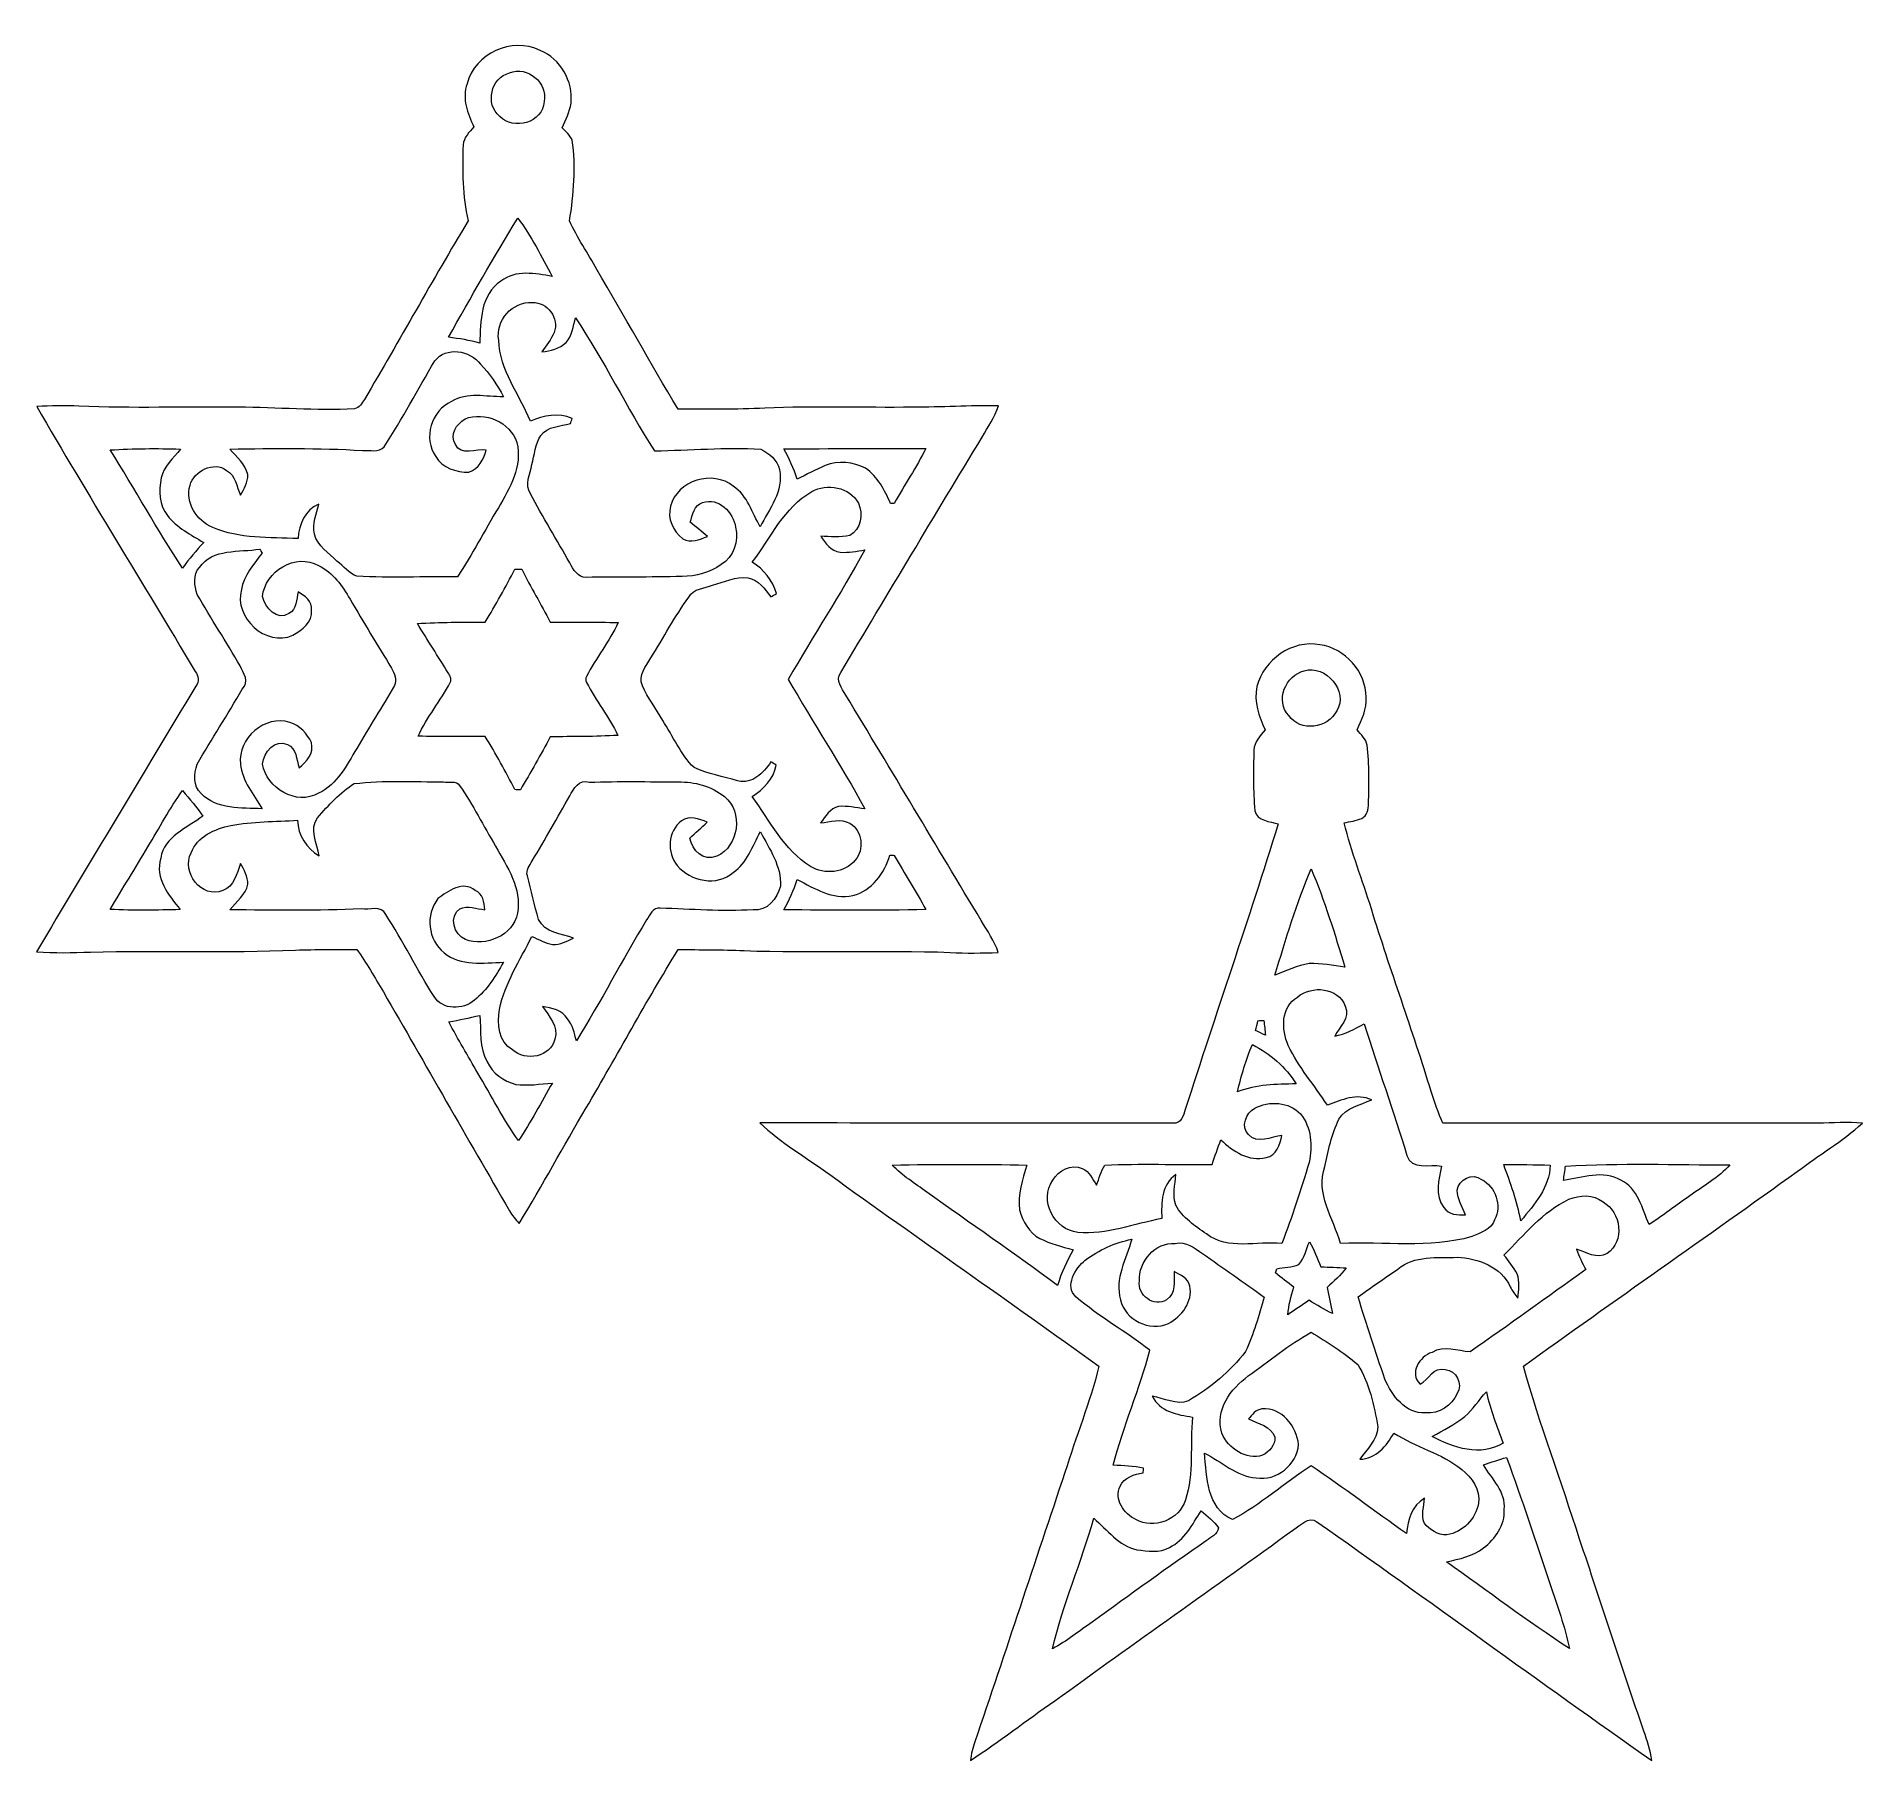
# Model space of a CAD drawing. Header units: centimetres. Extents: x -16.3 to 16.3, y -15.3 to 15.5.
import ezdxf

# ---------------------------------------------------------------- set-up
doc = ezdxf.new("R2010")
doc.units = ezdxf.units.CM
doc.header["$MEASUREMENT"] = 0
doc.layers.add('Layer 1', color=7, linetype='Continuous')

msp = doc.modelspace()

# ---------------------------------------------------------------- linework, layer by layer
at = {"layer": 'Layer 1', "color": 250, "lineweight": 9}
for points, knots in [([(-8.62736, 14.65304), (-8.49612, 15.19491), (-7.8255, 15.49971), (-7.32455, 15.25241), (-7.32455, 15.25241), (-6.95907, 15.10001), (-6.72871, 14.6989), (-6.76999, 14.30696), (-6.76999, 14.30696), (-6.79644, 14.1521), (-6.86418, 14.00851), (-6.92662, 13.86529), (-6.92662, 13.86529), (-6.86241, 13.79685), (-6.78939, 13.73229), (-6.74741, 13.64656), (-6.74741, 13.64656), (-6.68038, 13.16538), (-6.7213, 12.67925), (-6.79786, 12.203), (-6.79786, 12.203), (-6.65921, 11.89926), (-6.46695, 11.62338), (-6.30891, 11.32952), (-6.30891, 11.32952), (-5.81502, 10.50261), (-5.35429, 9.6563), (-4.85511, 8.83256), (-4.85511, 8.83256), (-4.33723, 8.83362), (-3.81865, 8.82303), (-3.30112, 8.85337), (-3.30112, 8.85337), (-2.41988, 8.88689), (-1.53794, 8.85937), (-0.65634, 8.86784), (-0.65634, 8.86784), (-0.14622, 8.86607), (0.36354, 8.90453), (0.87401, 8.89112), (0.87401, 8.89112), (0.80557, 8.69215), (0.6881, 8.51612), (0.58438, 8.33514), (0.58438, 8.33514), (-0.26405, 6.93356), (-1.10613, 5.52774), (-1.9461, 4.12121), (-1.9461, 4.12121), (-2.04594, 3.98539), (-1.9207, 3.83511), (-1.85579, 3.71763), (-1.85579, 3.71763), (-1.04086, 2.37778), (-0.24394, 1.027), (0.56886, -0.31426), (0.56886, -0.31426), (0.67857, -0.50018), (0.80381, -0.68045), (0.8726, -0.88682), (0.8726, -0.88682), (0.58579, -0.89529), (0.29934, -0.90199), (0.01288, -0.884), (0.01288, -0.884), (-1.2162, -0.8399), (-2.44669, -0.8974), (-3.67577, -0.8519), (-3.67577, -0.8519), (-4.06771, -0.83602), (-4.46, -0.83532), (-4.85157, -0.83355), (-4.85157, -0.83355), (-5.43049, -1.76065), (-5.94378, -2.72656), (-6.50082, -3.66671), (-6.50082, -3.66671), (-6.90757, -4.35075), (-7.2794, -5.05524), (-7.70026, -5.73081), (-7.70026, -5.73081), (-7.76447, -5.66167), (-7.82303, -5.58723), (-7.86995, -5.50539), (-7.86995, -5.50539), (-8.63088, -4.2047), (-9.37419, -2.89413), (-10.12772, -1.58955), (-10.12772, -1.58955), (-10.28295, -1.33485), (-10.42441, -1.07097), (-10.60292, -0.83144), (-10.60292, -0.83144), (-10.96769, -0.83179), (-11.33281, -0.83038), (-11.69759, -0.84131), (-11.69759, -0.84131), (-12.92031, -0.90129), (-14.14481, -0.84449), (-15.36824, -0.878), (-15.36824, -0.878), (-15.68927, -0.88929), (-16.01171, -0.89776), (-16.33238, -0.872), (-16.33238, -0.872), (-15.38905, 0.71655), (-14.43338, 2.29806), (-13.47947, 3.87991), (-13.47947, 3.87991), (-13.42232, 3.96211), (-13.42867, 4.06547), (-13.49428, 4.14238), (-13.49428, 4.14238), (-14.43655, 5.72353), (-15.40599, 7.28916), (-16.3285, 8.88195), (-16.3285, 8.88195), (-16.07697, 8.89218), (-15.82438, 8.89994), (-15.5725, 8.88653), (-15.5725, 8.88653), (-14.62247, 8.84843), (-13.67173, 8.87736), (-12.72135, 8.86819), (-12.72135, 8.86819), (-12.02849, 8.86784), (-11.33599, 8.7994), (-10.64349, 8.84138), (-10.64349, 8.84138), (-10.55459, 8.85161), (-10.51014, 8.9451), (-10.46392, 9.0093), (-10.46392, 9.0093), (-9.8402, 10.06905), (-9.24542, 11.14713), (-8.61113, 12.20053), (-8.61113, 12.20053), (-8.71167, 12.64644), (-8.71908, 13.10752), (-8.70039, 13.5619), (-8.70039, 13.5619), (-8.69333, 13.69454), (-8.5875, 13.78697), (-8.50846, 13.88293), (-8.50846, 13.88293), (-8.61642, 14.12211), (-8.72861, 14.39269), (-8.62736, 14.65304), (-8.62736, 14.65304), (-8.62736, 14.65304), (-8.62736, 14.65304), (-8.62736, 14.65304)], [0, 0, 0, 0, 0.02564103, 0.02564103, 0.02564103, 0.02564103, 0.05128205, 0.05128205, 0.05128205, 0.05128205, 0.07692308, 0.07692308, 0.07692308, 0.07692308, 0.1025641, 0.1025641, 0.1025641, 0.1025641, 0.12820513, 0.12820513, 0.12820513, 0.12820513, 0.15384615, 0.15384615, 0.15384615, 0.15384615, 0.17948718, 0.17948718, 0.17948718, 0.17948718, 0.20512821, 0.20512821, 0.20512821, 0.20512821, 0.23076923, 0.23076923, 0.23076923, 0.23076923, 0.25641026, 0.25641026, 0.25641026, 0.25641026, 0.28205128, 0.28205128, 0.28205128, 0.28205128, 0.30769231, 0.30769231, 0.30769231, 0.30769231, 0.33333333, 0.33333333, 0.33333333, 0.33333333, 0.35897436, 0.35897436, 0.35897436, 0.35897436, 0.38461538, 0.38461538, 0.38461538, 0.38461538, 0.41025641, 0.41025641, 0.41025641, 0.41025641, 0.43589744, 0.43589744, 0.43589744, 0.43589744, 0.46153846, 0.46153846, 0.46153846, 0.46153846, 0.48717949, 0.48717949, 0.48717949, 0.48717949, 0.51282051, 0.51282051, 0.51282051, 0.51282051, 0.53846154, 0.53846154, 0.53846154, 0.53846154, 0.56410256, 0.56410256, 0.56410256, 0.56410256, 0.58974359, 0.58974359, 0.58974359, 0.58974359, 0.61538462, 0.61538462, 0.61538462, 0.61538462, 0.64102564, 0.64102564, 0.64102564, 0.64102564, 0.66666667, 0.66666667, 0.66666667, 0.66666667, 0.69230769, 0.69230769, 0.69230769, 0.69230769, 0.71794872, 0.71794872, 0.71794872, 0.71794872, 0.74358974, 0.74358974, 0.74358974, 0.74358974, 0.76923077, 0.76923077, 0.76923077, 0.76923077, 0.79487179, 0.79487179, 0.79487179, 0.79487179, 0.82051282, 0.82051282, 0.82051282, 0.82051282, 0.84615385, 0.84615385, 0.84615385, 0.84615385, 0.87179487, 0.87179487, 0.87179487, 0.87179487, 0.8974359, 0.8974359, 0.8974359, 0.8974359, 0.92307692, 0.92307692, 0.92307692, 0.92307692, 0.94871795, 0.94871795, 0.94871795, 0.94871795, 1, 1, 1, 1]), ([(-7.87242, 14.84813), (-8.20225, 14.76522), (-8.31374, 14.28686), (-8.04669, 14.07166), (-8.04669, 14.07166), (-7.79833, 13.80955), (-7.27411, 13.95948), (-7.24976, 14.33554), (-7.24976, 14.33554), (-7.18873, 14.67385), (-7.54433, 14.98253), (-7.87242, 14.84813), (-7.87242, 14.84813), (-7.87242, 14.84813), (-7.87242, 14.84813), (-7.87242, 14.84813)], [0, 0, 0, 0, 0.2, 0.2, 0.2, 0.2, 0.4, 0.4, 0.4, 0.4, 0.6, 0.6, 0.6, 0.6, 1, 1, 1, 1]), ([(-7.7239, 12.25098), (-8.14864, 11.5486), (-8.56316, 10.83881), (-8.96109, 10.12055), (-8.96109, 10.12055), (-8.77306, 10.09374), (-8.58396, 10.06693), (-8.40123, 10.01401), (-8.40123, 10.01401), (-8.391, 10.40066), (-8.39312, 10.88537), (-8.02517, 11.12279), (-8.02517, 11.12279), (-7.75741, 11.33411), (-7.41345, 11.26002), (-7.10512, 11.20922), (-7.10512, 11.20922), (-7.30127, 11.56165), (-7.47907, 11.92889), (-7.7239, 12.25098), (-7.7239, 12.25098), (-7.7239, 12.25098), (-7.7239, 12.25098), (-7.7239, 12.25098)], [0, 0, 0, 0, 0.14285714, 0.14285714, 0.14285714, 0.14285714, 0.28571429, 0.28571429, 0.28571429, 0.28571429, 0.42857143, 0.42857143, 0.42857143, 0.42857143, 0.57142857, 0.57142857, 0.57142857, 0.57142857, 0.71428571, 0.71428571, 0.71428571, 0.71428571, 1, 1, 1, 1]), ([(-8.06362, 10.06905), (-8.04844, 9.53035), (-7.6925, 9.10067), (-7.49706, 8.61948), (-7.49706, 8.61948), (-7.25999, 8.71791), (-6.99471, 8.78176), (-6.75129, 8.66605), (-6.75129, 8.66605), (-6.75834, 8.64347), (-6.77246, 8.59831), (-6.77986, 8.57574), (-6.77986, 8.57574), (-6.96472, 8.52741), (-7.18873, 8.53023), (-7.31256, 8.36336), (-7.31256, 8.36336), (-7.41239, 8.20955), (-7.4198, 8.01553), (-7.47166, 7.84372), (-7.47166, 7.84372), (-7.50271, 7.67157), (-7.60677, 7.48495), (-7.496, 7.31844), (-7.496, 7.31844), (-7.27763, 6.89793), (-7.02257, 6.49717), (-6.79362, 6.0823), (-6.79362, 6.0823), (-6.73012, 5.96941), (-6.65322, 5.81984), (-6.50152, 5.82513), (-6.50152, 5.82513), (-5.92932, 5.82936), (-5.35641, 5.82583), (-4.78419, 5.84171), (-4.78419, 5.84171), (-4.53655, 5.84383), (-4.28784, 5.90486), (-4.08676, 6.05443), (-4.08676, 6.05443), (-3.86486, 6.18708), (-3.76326, 6.47212), (-3.8257, 6.72013), (-3.8257, 6.72013), (-3.87051, 6.98471), (-4.12556, 7.26623), (-4.41731, 7.16286), (-4.41731, 7.16286), (-4.56795, 7.12335), (-4.59404, 6.93285), (-4.63991, 6.81255), (-4.63991, 6.81255), (-4.53584, 6.72824), (-4.43107, 6.64428), (-4.33017, 6.55573), (-4.33017, 6.55573), (-4.46846, 6.50317), (-4.63038, 6.43508), (-4.77221, 6.51657), (-4.77221, 6.51657), (-4.94683, 6.65169), (-5.05266, 6.87641), (-4.98916, 7.0976), (-4.98916, 7.0976), (-4.87592, 7.55974), (-4.22716, 7.75377), (-3.86804, 7.45426), (-3.86804, 7.45426), (-3.6098, 7.28669), (-3.53078, 6.97942), (-3.38579, 6.72648), (-3.38579, 6.72648), (-3.22986, 7.04468), (-2.95716, 7.37206), (-3.04254, 7.75165), (-3.04254, 7.75165), (-3.07922, 7.92275), (-3.22598, 8.04622), (-3.37732, 8.11783), (-3.37732, 8.11783), (-4.01091, 8.15699), (-4.64521, 8.09702), (-5.27879, 8.0882), (-5.27879, 8.0882), (-5.77551, 8.86643), (-6.18014, 9.70004), (-6.69061, 10.4691), (-6.69061, 10.4691), (-6.73224, 10.3174), (-6.746, 10.14525), (-6.85818, 10.0246), (-6.85818, 10.0246), (-6.97566, 9.9177), (-7.13652, 9.87643), (-7.29104, 9.85985), (-7.29104, 9.85985), (-7.21731, 9.97415), (-7.12629, 10.07928), (-7.07161, 10.20451), (-7.07161, 10.20451), (-6.97601, 10.45463), (-7.19614, 10.7612), (-7.46319, 10.73897), (-7.46319, 10.73897), (-7.81597, 10.77072), (-8.12712, 10.41265), (-8.06362, 10.06905), (-8.06362, 10.06905), (-8.06362, 10.06905), (-8.06362, 10.06905), (-8.06362, 10.06905)], [0, 0, 0, 0, 0.03448276, 0.03448276, 0.03448276, 0.03448276, 0.06896552, 0.06896552, 0.06896552, 0.06896552, 0.10344828, 0.10344828, 0.10344828, 0.10344828, 0.13793103, 0.13793103, 0.13793103, 0.13793103, 0.17241379, 0.17241379, 0.17241379, 0.17241379, 0.20689655, 0.20689655, 0.20689655, 0.20689655, 0.24137931, 0.24137931, 0.24137931, 0.24137931, 0.27586207, 0.27586207, 0.27586207, 0.27586207, 0.31034483, 0.31034483, 0.31034483, 0.31034483, 0.34482759, 0.34482759, 0.34482759, 0.34482759, 0.37931034, 0.37931034, 0.37931034, 0.37931034, 0.4137931, 0.4137931, 0.4137931, 0.4137931, 0.44827586, 0.44827586, 0.44827586, 0.44827586, 0.48275862, 0.48275862, 0.48275862, 0.48275862, 0.51724138, 0.51724138, 0.51724138, 0.51724138, 0.55172414, 0.55172414, 0.55172414, 0.55172414, 0.5862069, 0.5862069, 0.5862069, 0.5862069, 0.62068966, 0.62068966, 0.62068966, 0.62068966, 0.65517241, 0.65517241, 0.65517241, 0.65517241, 0.68965517, 0.68965517, 0.68965517, 0.68965517, 0.72413793, 0.72413793, 0.72413793, 0.72413793, 0.75862069, 0.75862069, 0.75862069, 0.75862069, 0.79310345, 0.79310345, 0.79310345, 0.79310345, 0.82758621, 0.82758621, 0.82758621, 0.82758621, 0.86206897, 0.86206897, 0.86206897, 0.86206897, 0.89655172, 0.89655172, 0.89655172, 0.89655172, 0.93103448, 0.93103448, 0.93103448, 0.93103448, 1, 1, 1, 1]), ([(-9.20768, 9.69686), (-9.51248, 9.18745), (-9.78659, 8.65935), (-10.11256, 8.16263), (-10.11256, 8.16263), (-10.20181, 8.04763), (-10.38172, 8.10866), (-10.49885, 8.0942), (-10.49885, 8.0942), (-11.29013, 8.14217), (-12.08317, 8.13194), (-12.87516, 8.1196), (-12.87516, 8.1196), (-12.75592, 7.97813), (-12.59541, 7.85148), (-12.55237, 7.66381), (-12.55237, 7.66381), (-12.54743, 7.52905), (-12.61869, 7.40628), (-12.68395, 7.29304), (-12.68395, 7.29304), (-12.75274, 7.44755), (-12.76862, 7.65075), (-12.93266, 7.7393), (-12.93266, 7.7393), (-13.16232, 7.90969), (-13.51474, 7.73083), (-13.58565, 7.47154), (-13.58565, 7.47154), (-13.68055, 7.16039), (-13.46747, 6.83372), (-13.17996, 6.7173), (-13.17996, 6.7173), (-12.70159, 6.50775), (-12.16361, 6.54127), (-11.65419, 6.51904), (-11.65419, 6.51904), (-11.63761, 6.7741), (-11.52896, 7.03304), (-11.28096, 7.1357), (-11.28096, 7.1357), (-11.32646, 6.96002), (-11.40443, 6.78433), (-11.35892, 6.59806), (-11.35892, 6.59806), (-11.312, 6.38181), (-11.09892, 6.26434), (-10.95746, 6.11582), (-10.95746, 6.11582), (-10.84139, 6.0248), (-10.74297, 5.89533), (-10.6008, 5.84383), (-10.6008, 5.84383), (-10.00249, 5.81208), (-9.40206, 5.84171), (-8.80269, 5.83395), (-8.80269, 5.83395), (-8.53493, 6.23223), (-8.32044, 6.66298), (-8.06856, 7.07079), (-8.06856, 7.07079), (-7.86501, 7.42215), (-7.63253, 7.81233), (-7.74083, 8.23778), (-7.74083, 8.23778), (-7.85689, 8.60149), (-8.31444, 8.80363), (-8.66722, 8.65899), (-8.66722, 8.65899), (-8.81574, 8.56727), (-8.95262, 8.37924), (-8.83797, 8.20215), (-8.83797, 8.20215), (-8.73954, 7.98836), (-8.46861, 8.12806), (-8.28727, 8.1016), (-8.28727, 8.1016), (-8.33138, 7.93192), (-8.4224, 7.7714), (-8.59773, 7.70473), (-8.59773, 7.70473), (-8.81927, 7.70896), (-9.0768, 7.7767), (-9.19004, 7.98836), (-9.19004, 7.98836), (-9.42005, 8.30586), (-9.26942, 8.81563), (-8.90852, 8.96944), (-8.90852, 8.96944), (-8.62912, 9.14371), (-8.28727, 9.05093), (-7.97825, 9.05693), (-7.97825, 9.05693), (-8.08936, 9.26753), (-8.22167, 9.46721), (-8.38924, 9.6376), (-8.38924, 9.6376), (-8.57092, 9.88948), (-9.01011, 9.95792), (-9.20768, 9.69686), (-9.20768, 9.69686), (-9.20768, 9.69686), (-9.20768, 9.69686), (-9.20768, 9.69686)], [0, 0, 0, 0, 0.03703704, 0.03703704, 0.03703704, 0.03703704, 0.07407407, 0.07407407, 0.07407407, 0.07407407, 0.11111111, 0.11111111, 0.11111111, 0.11111111, 0.14814815, 0.14814815, 0.14814815, 0.14814815, 0.18518519, 0.18518519, 0.18518519, 0.18518519, 0.22222222, 0.22222222, 0.22222222, 0.22222222, 0.25925926, 0.25925926, 0.25925926, 0.25925926, 0.2962963, 0.2962963, 0.2962963, 0.2962963, 0.33333333, 0.33333333, 0.33333333, 0.33333333, 0.37037037, 0.37037037, 0.37037037, 0.37037037, 0.40740741, 0.40740741, 0.40740741, 0.40740741, 0.44444444, 0.44444444, 0.44444444, 0.44444444, 0.48148148, 0.48148148, 0.48148148, 0.48148148, 0.51851852, 0.51851852, 0.51851852, 0.51851852, 0.55555556, 0.55555556, 0.55555556, 0.55555556, 0.59259259, 0.59259259, 0.59259259, 0.59259259, 0.62962963, 0.62962963, 0.62962963, 0.62962963, 0.66666667, 0.66666667, 0.66666667, 0.66666667, 0.7037037, 0.7037037, 0.7037037, 0.7037037, 0.74074074, 0.74074074, 0.74074074, 0.74074074, 0.77777778, 0.77777778, 0.77777778, 0.77777778, 0.81481481, 0.81481481, 0.81481481, 0.81481481, 0.85185185, 0.85185185, 0.85185185, 0.85185185, 0.88888889, 0.88888889, 0.88888889, 0.88888889, 0.92592593, 0.92592593, 0.92592593, 0.92592593, 1, 1, 1, 1]), ([(-15.01687, 8.10478), (-14.56884, 7.40981), (-14.18255, 6.67638), (-13.71794, 5.99199), (-13.71794, 5.99199), (-13.60647, 6.15603), (-13.47559, 6.30491), (-13.34047, 6.44955), (-13.34047, 6.44955), (-13.57189, 6.58678), (-13.8199, 6.71483), (-13.99064, 6.92862), (-13.99064, 6.92862), (-14.13775, 7.117), (-14.14586, 7.3777), (-14.10353, 7.60278), (-14.10353, 7.60278), (-14.05696, 7.81303), (-13.88234, 7.9552), (-13.75887, 8.12065), (-13.75887, 8.12065), (-14.17797, 8.13335), (-14.59812, 8.12877), (-15.01687, 8.10478), (-15.01687, 8.10478), (-15.01687, 8.10478), (-15.01687, 8.10478), (-15.01687, 8.10478)], [0, 0, 0, 0, 0.125, 0.125, 0.125, 0.125, 0.25, 0.25, 0.25, 0.25, 0.375, 0.375, 0.375, 0.375, 0.5, 0.5, 0.5, 0.5, 0.625, 0.625, 0.625, 0.625, 0.75, 0.75, 0.75, 0.75, 1, 1, 1, 1]), ([(-2.96316, 8.12171), (-2.86721, 7.95026), (-2.78571, 7.77105), (-2.72645, 7.58302), (-2.72645, 7.58302), (-2.55711, 7.66134), (-2.39413, 7.75377), (-2.22162, 7.82503), (-2.22162, 7.82503), (-1.99126, 7.92204), (-1.72103, 7.88711), (-1.50125, 7.77705), (-1.50125, 7.77705), (-1.28499, 7.62712), (-1.15693, 7.38511), (-1.05674, 7.14769), (-1.05674, 7.14769), (-1.03981, 7.14734), (-1.00594, 7.14699), (-0.98936, 7.14663), (-0.98936, 7.14663), (-0.80874, 7.4793), (-0.58931, 7.79045), (-0.42456, 8.13159), (-0.42456, 8.13159), (-1.27088, 8.12665), (-2.11719, 8.13088), (-2.96316, 8.12171), (-2.96316, 8.12171), (-2.96316, 8.12171), (-2.96316, 8.12171), (-2.96316, 8.12171)], [0, 0, 0, 0, 0.11111111, 0.11111111, 0.11111111, 0.11111111, 0.22222222, 0.22222222, 0.22222222, 0.22222222, 0.33333333, 0.33333333, 0.33333333, 0.33333333, 0.44444444, 0.44444444, 0.44444444, 0.44444444, 0.55555556, 0.55555556, 0.55555556, 0.55555556, 0.66666667, 0.66666667, 0.66666667, 0.66666667, 0.77777778, 0.77777778, 0.77777778, 0.77777778, 1, 1, 1, 1]), ([(-2.46539, 7.35971), (-2.95928, 7.0782), (-3.19247, 6.53104), (-3.52796, 6.09783), (-3.52796, 6.09783), (-3.32617, 5.96448), (-3.15719, 5.77327), (-3.09757, 5.53373), (-3.09757, 5.53373), (-3.12262, 5.51927), (-3.17236, 5.49034), (-3.19705, 5.47588), (-3.19705, 5.47588), (-3.29724, 5.62369), (-3.42036, 5.77962), (-3.60663, 5.81384), (-3.60663, 5.81384), (-3.82711, 5.84453), (-4.03031, 5.74187), (-4.23704, 5.68508), (-4.23704, 5.68508), (-4.38239, 5.62793), (-4.581, 5.62828), (-4.66567, 5.47129), (-4.66567, 5.47129), (-4.91508, 5.1231), (-5.11546, 4.74351), (-5.34512, 4.38297), (-5.34512, 4.38297), (-5.42696, 4.23128), (-5.58077, 4.07676), (-5.49117, 3.88732), (-5.49117, 3.88732), (-5.39697, 3.66648), (-5.2481, 3.47422), (-5.12922, 3.26643), (-5.12922, 3.26643), (-4.94823, 2.98139), (-4.81101, 2.66107), (-4.56865, 2.42082), (-4.56865, 2.42082), (-4.321, 2.31111), (-4.04936, 2.26348), (-3.79113, 2.18376), (-3.79113, 2.18376), (-3.52231, 2.12026), (-3.33252, 2.32522), (-3.1967, 2.52313), (-3.1967, 2.52313), (-3.17271, 2.50937), (-3.12438, 2.4815), (-3.10039, 2.46774), (-3.10039, 2.46774), (-3.14519, 2.21798), (-3.32229, 2.03806), (-3.52831, 1.90506), (-3.52831, 1.90506), (-3.21434, 1.46515), (-2.95822, 0.94939), (-2.48832, 0.65235), (-2.48832, 0.65235), (-2.24279, 0.50207), (-1.87449, 0.53205), (-1.68928, 0.76347), (-1.68928, 0.76347), (-1.5203, 0.9515), (-1.55769, 1.3004), (-1.78418, 1.42599), (-1.78418, 1.42599), (-1.9461, 1.52159), (-2.13413, 1.44469), (-2.30557, 1.43199), (-2.30557, 1.43199), (-2.21845, 1.54629), (-2.13696, 1.6934), (-1.98667, 1.72797), (-1.98667, 1.72797), (-1.82933, 1.7389), (-1.67199, 1.70468), (-1.51607, 1.68458), (-1.51607, 1.68458), (-1.94011, 2.47409), (-2.44175, 3.22022), (-2.88379, 3.99986), (-2.88379, 3.99986), (-2.43857, 4.77773), (-1.9461, 5.5295), (-1.5143, 6.31478), (-1.5143, 6.31478), (-1.66035, 6.29115), (-1.80746, 6.26751), (-1.95598, 6.2728), (-1.95598, 6.2728), (-2.11791, 6.29573), (-2.22092, 6.43367), (-2.30417, 6.56032), (-2.30417, 6.56032), (-2.13166, 6.55608), (-1.95316, 6.52998), (-1.78418, 6.57584), (-1.78418, 6.57584), (-1.58274, 6.6792), (-1.54111, 6.96107), (-1.62966, 7.15298), (-1.62966, 7.15298), (-1.78559, 7.4405), (-2.19128, 7.51564), (-2.46539, 7.35971), (-2.46539, 7.35971), (-2.46539, 7.35971), (-2.46539, 7.35971), (-2.46539, 7.35971)], [0, 0, 0, 0, 0.03448276, 0.03448276, 0.03448276, 0.03448276, 0.06896552, 0.06896552, 0.06896552, 0.06896552, 0.10344828, 0.10344828, 0.10344828, 0.10344828, 0.13793103, 0.13793103, 0.13793103, 0.13793103, 0.17241379, 0.17241379, 0.17241379, 0.17241379, 0.20689655, 0.20689655, 0.20689655, 0.20689655, 0.24137931, 0.24137931, 0.24137931, 0.24137931, 0.27586207, 0.27586207, 0.27586207, 0.27586207, 0.31034483, 0.31034483, 0.31034483, 0.31034483, 0.34482759, 0.34482759, 0.34482759, 0.34482759, 0.37931034, 0.37931034, 0.37931034, 0.37931034, 0.4137931, 0.4137931, 0.4137931, 0.4137931, 0.44827586, 0.44827586, 0.44827586, 0.44827586, 0.48275862, 0.48275862, 0.48275862, 0.48275862, 0.51724138, 0.51724138, 0.51724138, 0.51724138, 0.55172414, 0.55172414, 0.55172414, 0.55172414, 0.5862069, 0.5862069, 0.5862069, 0.5862069, 0.62068966, 0.62068966, 0.62068966, 0.62068966, 0.65517241, 0.65517241, 0.65517241, 0.65517241, 0.68965517, 0.68965517, 0.68965517, 0.68965517, 0.72413793, 0.72413793, 0.72413793, 0.72413793, 0.75862069, 0.75862069, 0.75862069, 0.75862069, 0.79310345, 0.79310345, 0.79310345, 0.79310345, 0.82758621, 0.82758621, 0.82758621, 0.82758621, 0.86206897, 0.86206897, 0.86206897, 0.86206897, 0.89655172, 0.89655172, 0.89655172, 0.89655172, 0.93103448, 0.93103448, 0.93103448, 0.93103448, 1, 1, 1, 1]), ([(-13.41632, 6.00117), (-13.54156, 5.87558), (-13.50557, 5.67132), (-13.45724, 5.51927), (-13.45724, 5.51927), (-13.21806, 5.08359), (-12.93125, 4.67578), (-12.69207, 4.23975), (-12.69207, 4.23975), (-12.62821, 4.11204), (-12.51356, 3.95505), (-12.65432, 3.82594), (-12.65432, 3.82594), (-12.91008, 3.3705), (-13.20324, 2.93658), (-13.45724, 2.48044), (-13.45724, 2.48044), (-13.51686, 2.31428), (-13.53344, 2.08533), (-13.38633, 1.95868), (-13.38633, 1.95868), (-13.10834, 1.66341), (-12.66702, 1.70433), (-12.2966, 1.68458), (-12.2966, 1.68458), (-12.44371, 1.94246), (-12.65785, 2.17564), (-12.68219, 2.48609), (-12.68219, 2.48609), (-12.74357, 2.94399), (-12.24016, 3.37403), (-11.79919, 3.2301), (-11.79919, 3.2301), (-11.62632, 3.17788), (-11.48804, 3.02795), (-11.41572, 2.86956), (-11.41572, 2.86956), (-11.36386, 2.67271), (-11.50038, 2.52913), (-11.63656, 2.41835), (-11.63656, 2.41835), (-11.68489, 2.56264), (-11.67854, 2.76478), (-11.84187, 2.83463), (-11.84187, 2.83463), (-12.06236, 2.94611), (-12.27332, 2.68929), (-12.28884, 2.48644), (-12.28884, 2.48644), (-12.21899, 2.05746), (-11.68559, 1.73044), (-11.28589, 1.96539), (-11.28589, 1.96539), (-10.94934, 2.12061), (-10.78566, 2.46422), (-10.60362, 2.76408), (-10.60362, 2.76408), (-10.38843, 3.14437), (-10.14536, 3.50844), (-9.93087, 3.88873), (-9.93087, 3.88873), (-9.87372, 3.9868), (-9.93229, 4.10851), (-9.98026, 4.19882), (-9.98026, 4.19882), (-10.22862, 4.61016), (-10.48297, 5.01797), (-10.72392, 5.43319), (-10.72392, 5.43319), (-10.8615, 5.67238), (-11.03013, 5.91121), (-11.28554, 6.03503), (-11.28554, 6.03503), (-11.69088, 6.27351), (-12.24792, 5.92849), (-12.28919, 5.48505), (-12.28919, 5.48505), (-12.24827, 5.28785), (-12.02673, 5.03843), (-11.81682, 5.17743), (-11.81682, 5.17743), (-11.67677, 5.25292), (-11.67818, 5.42931), (-11.65349, 5.56619), (-11.65349, 5.56619), (-11.53319, 5.49846), (-11.38855, 5.39474), (-11.41395, 5.23634), (-11.41395, 5.23634), (-11.3822, 5.01691), (-11.59246, 4.89097), (-11.74592, 4.78867), (-11.74592, 4.78867), (-12.22922, 4.57383), (-12.80778, 5.10723), (-12.66631, 5.60676), (-12.66631, 5.60676), (-12.6261, 5.86111), (-12.44159, 6.05867), (-12.29696, 6.2594), (-12.29696, 6.2594), (-12.30719, 6.27739), (-12.32729, 6.31373), (-12.33752, 6.33172), (-12.33752, 6.33172), (-12.70194, 6.26822), (-13.18137, 6.35147), (-13.41632, 6.00117), (-13.41632, 6.00117), (-13.41632, 6.00117), (-13.41632, 6.00117), (-13.41632, 6.00117)], [0, 0, 0, 0, 0.03448276, 0.03448276, 0.03448276, 0.03448276, 0.06896552, 0.06896552, 0.06896552, 0.06896552, 0.10344828, 0.10344828, 0.10344828, 0.10344828, 0.13793103, 0.13793103, 0.13793103, 0.13793103, 0.17241379, 0.17241379, 0.17241379, 0.17241379, 0.20689655, 0.20689655, 0.20689655, 0.20689655, 0.24137931, 0.24137931, 0.24137931, 0.24137931, 0.27586207, 0.27586207, 0.27586207, 0.27586207, 0.31034483, 0.31034483, 0.31034483, 0.31034483, 0.34482759, 0.34482759, 0.34482759, 0.34482759, 0.37931034, 0.37931034, 0.37931034, 0.37931034, 0.4137931, 0.4137931, 0.4137931, 0.4137931, 0.44827586, 0.44827586, 0.44827586, 0.44827586, 0.48275862, 0.48275862, 0.48275862, 0.48275862, 0.51724138, 0.51724138, 0.51724138, 0.51724138, 0.55172414, 0.55172414, 0.55172414, 0.55172414, 0.5862069, 0.5862069, 0.5862069, 0.5862069, 0.62068966, 0.62068966, 0.62068966, 0.62068966, 0.65517241, 0.65517241, 0.65517241, 0.65517241, 0.68965517, 0.68965517, 0.68965517, 0.68965517, 0.72413793, 0.72413793, 0.72413793, 0.72413793, 0.75862069, 0.75862069, 0.75862069, 0.75862069, 0.79310345, 0.79310345, 0.79310345, 0.79310345, 0.82758621, 0.82758621, 0.82758621, 0.82758621, 0.86206897, 0.86206897, 0.86206897, 0.86206897, 0.89655172, 0.89655172, 0.89655172, 0.89655172, 0.93103448, 0.93103448, 0.93103448, 0.93103448, 1, 1, 1, 1]), ([(-7.77611, 5.974), (-7.93733, 5.64874), (-8.11971, 5.33477), (-8.30633, 5.02326), (-8.30633, 5.02326), (-8.71062, 5.02503), (-9.1149, 5.02362), (-9.51848, 4.99857), (-9.51848, 4.99857), (-9.33856, 4.70259), (-9.14982, 4.41155), (-8.96778, 4.11663), (-8.96778, 4.11663), (-8.93991, 4.06583), (-8.89865, 4.00515), (-8.93216, 3.94659), (-8.93216, 3.94659), (-9.09973, 3.61286), (-9.35514, 3.32746), (-9.5026, 2.98245), (-9.5026, 2.98245), (-9.10432, 2.97504), (-8.70568, 2.97715), (-8.30739, 2.97786), (-8.30739, 2.97786), (-8.11548, 2.66953), (-7.93768, 2.35274), (-7.77681, 2.02748), (-7.77681, 2.02748), (-7.75177, 2.02642), (-7.70132, 2.02465), (-7.67627, 2.02395), (-7.67627, 2.02395), (-7.49106, 2.33651), (-7.31467, 2.65472), (-7.14076, 2.97363), (-7.14076, 2.97363), (-6.73824, 2.97574), (-6.33536, 2.97539), (-5.9332, 2.99797), (-5.9332, 2.99797), (-6.09159, 3.33028), (-6.32443, 3.61992), (-6.4927, 3.94623), (-6.4927, 3.94623), (-6.51246, 3.98222), (-6.51246, 4.01785), (-6.4927, 4.05348), (-6.4927, 4.05348), (-6.32266, 4.3858), (-6.08242, 4.6779), (-5.92579, 5.01727), (-5.92579, 5.01727), (-6.33148, 5.02538), (-6.73718, 5.02256), (-7.14287, 5.02538), (-7.14287, 5.02538), (-7.30797, 5.34288), (-7.49353, 5.64945), (-7.65158, 5.97047), (-7.65158, 5.97047), (-7.69321, 5.97188), (-7.73483, 5.9733), (-7.77611, 5.974), (-7.77611, 5.974), (-7.77611, 5.974), (-7.77611, 5.974), (-7.77611, 5.974)], [0, 0, 0, 0, 0.05555556, 0.05555556, 0.05555556, 0.05555556, 0.11111111, 0.11111111, 0.11111111, 0.11111111, 0.16666667, 0.16666667, 0.16666667, 0.16666667, 0.22222222, 0.22222222, 0.22222222, 0.22222222, 0.27777778, 0.27777778, 0.27777778, 0.27777778, 0.33333333, 0.33333333, 0.33333333, 0.33333333, 0.38888889, 0.38888889, 0.38888889, 0.38888889, 0.44444444, 0.44444444, 0.44444444, 0.44444444, 0.5, 0.5, 0.5, 0.5, 0.55555556, 0.55555556, 0.55555556, 0.55555556, 0.61111111, 0.61111111, 0.61111111, 0.61111111, 0.66666667, 0.66666667, 0.66666667, 0.66666667, 0.72222222, 0.72222222, 0.72222222, 0.72222222, 0.77777778, 0.77777778, 0.77777778, 0.77777778, 0.83333333, 0.83333333, 0.83333333, 0.83333333, 0.88888889, 0.88888889, 0.88888889, 0.88888889, 1, 1, 1, 1]), ([(5.49928, 3.87321), (5.62487, 4.35405), (6.12758, 4.7107), (6.62711, 4.62075), (6.62711, 4.62075), (7.07408, 4.55125), (7.45438, 4.13991), (7.45191, 3.6813), (7.45191, 3.6813), (7.47131, 3.47104), (7.37253, 3.28266), (7.2928, 3.09639), (7.2928, 3.09639), (7.3616, 3.01208), (7.4512, 2.93306), (7.47272, 2.82087), (7.47272, 2.82087), (7.51047, 2.47409), (7.50482, 2.12414), (7.49636, 1.77524), (7.49636, 1.77524), (7.49354, 1.67787), (7.4699, 1.56075), (7.375, 1.51172), (7.375, 1.51172), (7.27446, 1.46868), (7.16369, 1.45915), (7.05891, 1.43375), (7.05891, 1.43375), (7.19191, 0.91093), (7.387, 0.40717), (7.54751, -0.10718), (7.54751, -0.10718), (7.88653, -1.20185), (8.28058, -2.27888), (8.61783, -3.37426), (8.61783, -3.37426), (8.67569, -3.56617), (8.74484, -3.75526), (8.82457, -3.93941), (8.82457, -3.93941), (11.06153, -3.93412), (13.29885, -3.94117), (15.53616, -3.93588), (15.53616, -3.93588), (15.80075, -3.94117), (16.0678, -3.9126), (16.33238, -3.93764), (16.33238, -3.93764), (15.97149, -4.26149), (15.55345, -4.51126), (15.1668, -4.80124), (15.1668, -4.80124), (13.53874, -5.9707), (11.89267, -7.11511), (10.26637, -8.28704), (10.26637, -8.28704), (10.56094, -9.32985), (10.94053, -10.34691), (11.27284, -11.37843), (11.27284, -11.37843), (11.65631, -12.52249), (12.03096, -13.67008), (12.42008, -14.81272), (12.42008, -14.81272), (12.47758, -14.98488), (12.5439, -15.15633), (12.56366, -15.33836), (12.56366, -15.33836), (10.55247, -13.93431), (8.57903, -12.47698), (6.57102, -11.06834), (6.57102, -11.06834), (6.42321, -10.95722), (6.27716, -11.14595), (6.15721, -11.20839), (6.15721, -11.20839), (4.73658, -12.23568), (3.30324, -13.24427), (1.88366, -14.27262), (1.88366, -14.27262), (1.37566, -14.62117), (0.8913, -15.00393), (0.37413, -15.33942), (0.37413, -15.33942), (0.38753, -15.22477), (0.41505, -15.11153), (0.45527, -15.00393), (0.45527, -15.00393), (0.99854, -13.39985), (1.52736, -11.79083), (2.06464, -10.18499), (2.06464, -10.18499), (2.26219, -9.55069), (2.51408, -8.93262), (2.67247, -8.28704), (2.67247, -8.28704), (1.07474, -7.13452), (-0.54345, -6.01092), (-2.14154, -4.8591), (-2.14154, -4.8591), (-2.55923, -4.54971), (-3.01925, -4.2943), (-3.39355, -3.92988), (-3.39355, -3.92988), (-0.92868, -3.94364), (1.53759, -3.93659), (4.0028, -3.938), (4.0028, -3.938), (4.14497, -3.96022), (4.18166, -3.79406), (4.21835, -3.69423), (4.21835, -3.69423), (4.76267, -1.98855), (5.35147, -0.29662), (5.87922, 1.41435), (5.87922, 1.41435), (5.7427, 1.4595), (5.49787, 1.46338), (5.46471, 1.65), (5.46471, 1.65), (5.42873, 2.00913), (5.43225, 2.37143), (5.44637, 2.73162), (5.44637, 2.73162), (5.44954, 2.87943), (5.55432, 2.99162), (5.64639, 3.09604), (5.64639, 3.09604), (5.53033, 3.33663), (5.44425, 3.60157), (5.49928, 3.87321), (5.49928, 3.87321), (5.49928, 3.87321), (5.49928, 3.87321), (5.49928, 3.87321)], [0, 0, 0, 0, 0.02857143, 0.02857143, 0.02857143, 0.02857143, 0.05714286, 0.05714286, 0.05714286, 0.05714286, 0.08571429, 0.08571429, 0.08571429, 0.08571429, 0.11428571, 0.11428571, 0.11428571, 0.11428571, 0.14285714, 0.14285714, 0.14285714, 0.14285714, 0.17142857, 0.17142857, 0.17142857, 0.17142857, 0.2, 0.2, 0.2, 0.2, 0.22857143, 0.22857143, 0.22857143, 0.22857143, 0.25714286, 0.25714286, 0.25714286, 0.25714286, 0.28571429, 0.28571429, 0.28571429, 0.28571429, 0.31428571, 0.31428571, 0.31428571, 0.31428571, 0.34285714, 0.34285714, 0.34285714, 0.34285714, 0.37142857, 0.37142857, 0.37142857, 0.37142857, 0.4, 0.4, 0.4, 0.4, 0.42857143, 0.42857143, 0.42857143, 0.42857143, 0.45714286, 0.45714286, 0.45714286, 0.45714286, 0.48571429, 0.48571429, 0.48571429, 0.48571429, 0.51428571, 0.51428571, 0.51428571, 0.51428571, 0.54285714, 0.54285714, 0.54285714, 0.54285714, 0.57142857, 0.57142857, 0.57142857, 0.57142857, 0.6, 0.6, 0.6, 0.6, 0.62857143, 0.62857143, 0.62857143, 0.62857143, 0.65714286, 0.65714286, 0.65714286, 0.65714286, 0.68571429, 0.68571429, 0.68571429, 0.68571429, 0.71428571, 0.71428571, 0.71428571, 0.71428571, 0.74285714, 0.74285714, 0.74285714, 0.74285714, 0.77142857, 0.77142857, 0.77142857, 0.77142857, 0.8, 0.8, 0.8, 0.8, 0.82857143, 0.82857143, 0.82857143, 0.82857143, 0.85714286, 0.85714286, 0.85714286, 0.85714286, 0.88571429, 0.88571429, 0.88571429, 0.88571429, 0.91428571, 0.91428571, 0.91428571, 0.91428571, 0.94285714, 0.94285714, 0.94285714, 0.94285714, 1, 1, 1, 1]), ([(6.34736, 4.15261), (6.01399, 4.07958), (5.81819, 3.6111), (6.06972, 3.35322), (6.06972, 3.35322), (6.27398, 3.05194), (6.7714, 3.12179), (6.92662, 3.43682), (6.92662, 3.43682), (7.14852, 3.78219), (6.7273, 4.27467), (6.34736, 4.15261), (6.34736, 4.15261), (6.34736, 4.15261), (6.34736, 4.15261), (6.34736, 4.15261)], [0, 0, 0, 0, 0.2, 0.2, 0.2, 0.2, 0.4, 0.4, 0.4, 0.4, 0.6, 0.6, 0.6, 0.6, 1, 1, 1, 1]), ([(-14.34377, 1.00407), (-14.56249, 0.62836), (-14.79215, 0.25935), (-15.01334, -0.1153), (-15.01334, -0.1153), (-14.59636, -0.13682), (-14.17867, -0.12623), (-13.76169, -0.11953), (-13.76169, -0.11953), (-13.97018, 0.14117), (-14.21924, 0.44209), (-14.10917, 0.80157), (-14.10917, 0.80157), (-14.04779, 1.1928), (-13.63504, 1.34062), (-13.35458, 1.55475), (-13.35458, 1.55475), (-13.4643, 1.71527), (-13.59906, 1.85673), (-13.7183, 2.00984), (-13.7183, 2.00984), (-13.95748, 1.69445), (-14.12893, 1.33533), (-14.34377, 1.00407), (-14.34377, 1.00407), (-14.34377, 1.00407), (-14.34377, 1.00407), (-14.34377, 1.00407)], [0, 0, 0, 0, 0.125, 0.125, 0.125, 0.125, 0.25, 0.25, 0.25, 0.25, 0.375, 0.375, 0.375, 0.375, 0.5, 0.5, 0.5, 0.5, 0.625, 0.625, 0.625, 0.625, 0.75, 0.75, 0.75, 0.75, 1, 1, 1, 1]), ([(-10.64948, 2.13543), (-10.90031, 1.97597), (-11.11056, 1.74984), (-11.30494, 1.52583), (-11.30494, 1.52583), (-11.45558, 1.32016), (-11.31306, 1.06439), (-11.27672, 0.84285), (-11.27672, 0.84285), (-11.50321, 0.97549), (-11.65525, 1.21256), (-11.66231, 1.47891), (-11.66231, 1.47891), (-12.06165, 1.45703), (-12.46452, 1.46127), (-12.85858, 1.38577), (-12.85858, 1.38577), (-13.14397, 1.32862), (-13.45724, 1.18716), (-13.56696, 0.89541), (-13.56696, 0.89541), (-13.74969, 0.55675), (-13.3761, 0.06215), (-13.00216, 0.22372), (-13.00216, 0.22372), (-12.78696, 0.29075), (-12.75592, 0.52747), (-12.68395, 0.70668), (-12.68395, 0.70668), (-12.61869, 0.59343), (-12.54743, 0.47102), (-12.55272, 0.33591), (-12.55272, 0.33591), (-12.58976, 0.14505), (-12.75557, 0.02158), (-12.87481, -0.11988), (-12.87481, -0.11988), (-12.08952, -0.13223), (-11.30389, -0.13752), (-10.5186, -0.10754), (-10.5186, -0.10754), (-10.38102, -0.13047), (-10.16194, -0.03522), (-10.08539, -0.2042), (-10.08539, -0.2042), (-9.77071, -0.67868), (-9.528, -1.19656), (-9.21862, -1.67422), (-9.21862, -1.67422), (-9.07115, -1.9194), (-8.69933, -1.91517), (-8.4986, -1.73949), (-8.4986, -1.73949), (-8.27458, -1.55745), (-8.11971, -1.30804), (-7.97965, -1.05968), (-7.97965, -1.05968), (-8.3342, -1.07097), (-8.74554, -1.13447), (-9.04011, -0.89035), (-9.04011, -0.89035), (-9.33185, -0.66316), (-9.37948, -0.20914), (-9.15228, 0.07803), (-9.15228, 0.07803), (-8.97696, 0.20855), (-8.69756, 0.40681), (-8.48625, 0.22619), (-8.48625, 0.22619), (-8.34161, 0.16834), (-8.32397, 0.01135), (-8.31339, -0.12059), (-8.31339, -0.12059), (-8.45838, -0.10754), (-8.62031, -0.03698), (-8.75964, -0.1026), (-8.75964, -0.1026), (-8.95968, -0.23418), (-8.87007, -0.57885), (-8.65982, -0.65258), (-8.65982, -0.65258), (-8.29891, -0.79475), (-7.80116, -0.58026), (-7.72919, -0.18303), (-7.72919, -0.18303), (-7.64452, 0.265), (-7.91616, 0.64706), (-8.12007, 1.01536), (-8.12007, 1.01536), (-8.33349, 1.37837), (-8.5254, 1.75513), (-8.76459, 2.10226), (-8.76459, 2.10226), (-8.82245, 2.19857), (-8.96885, 2.14742), (-9.05105, 2.16788), (-9.05105, 2.16788), (-9.58339, 2.16435), (-10.12102, 2.19857), (-10.64948, 2.13543), (-10.64948, 2.13543), (-10.64948, 2.13543), (-10.64948, 2.13543), (-10.64948, 2.13543)], [0, 0, 0, 0, 0.03703704, 0.03703704, 0.03703704, 0.03703704, 0.07407407, 0.07407407, 0.07407407, 0.07407407, 0.11111111, 0.11111111, 0.11111111, 0.11111111, 0.14814815, 0.14814815, 0.14814815, 0.14814815, 0.18518519, 0.18518519, 0.18518519, 0.18518519, 0.22222222, 0.22222222, 0.22222222, 0.22222222, 0.25925926, 0.25925926, 0.25925926, 0.25925926, 0.2962963, 0.2962963, 0.2962963, 0.2962963, 0.33333333, 0.33333333, 0.33333333, 0.33333333, 0.37037037, 0.37037037, 0.37037037, 0.37037037, 0.40740741, 0.40740741, 0.40740741, 0.40740741, 0.44444444, 0.44444444, 0.44444444, 0.44444444, 0.48148148, 0.48148148, 0.48148148, 0.48148148, 0.51851852, 0.51851852, 0.51851852, 0.51851852, 0.55555556, 0.55555556, 0.55555556, 0.55555556, 0.59259259, 0.59259259, 0.59259259, 0.59259259, 0.62962963, 0.62962963, 0.62962963, 0.62962963, 0.66666667, 0.66666667, 0.66666667, 0.66666667, 0.7037037, 0.7037037, 0.7037037, 0.7037037, 0.74074074, 0.74074074, 0.74074074, 0.74074074, 0.77777778, 0.77777778, 0.77777778, 0.77777778, 0.81481481, 0.81481481, 0.81481481, 0.81481481, 0.85185185, 0.85185185, 0.85185185, 0.85185185, 0.88888889, 0.88888889, 0.88888889, 0.88888889, 0.92592593, 0.92592593, 0.92592593, 0.92592593, 1, 1, 1, 1]), ([(-6.79397, 1.91776), (-7.01199, 1.52618), (-7.23354, 1.13671), (-7.46461, 0.75289), (-7.46461, 0.75289), (-7.50553, 0.67069), (-7.58208, 0.58638), (-7.55209, 0.48725), (-7.55209, 0.48725), (-7.48154, 0.2269), (-7.4325, -0.04051), (-7.3496, -0.29768), (-7.3496, -0.29768), (-7.2413, -0.53052), (-6.93897, -0.55133), (-6.72554, -0.62824), (-6.72554, -0.62824), (-6.84266, -0.68503), (-6.96684, -0.7503), (-7.10054, -0.74359), (-7.10054, -0.74359), (-7.23177, -0.72066), (-7.34889, -0.65011), (-7.47025, -0.5986), (-7.47025, -0.5986), (-7.68156, -1.0244), (-7.95144, -1.43222), (-8.05233, -1.90282), (-8.05233, -1.90282), (-8.09361, -2.15894), (-8.07209, -2.48843), (-7.81527, -2.62884), (-7.81527, -2.62884), (-7.58279, -2.83909), (-7.13511, -2.7569), (-7.05997, -2.43446), (-7.05997, -2.43446), (-6.98906, -2.20374), (-7.1651, -2.02629), (-7.28116, -1.85449), (-7.28116, -1.85449), (-7.11712, -1.88307), (-6.92732, -1.9134), (-6.83278, -2.07039), (-6.83278, -2.07039), (-6.74, -2.18363), (-6.71178, -2.32757), (-6.67438, -2.46515), (-6.67438, -2.46515), (-6.23623, -1.75677), (-5.84888, -1.01735), (-5.4192, -0.30333), (-5.4192, -0.30333), (-5.35923, -0.2169), (-5.30384, -0.07579), (-5.17367, -0.09378), (-5.17367, -0.09378), (-4.62051, -0.11106), (-4.06736, -0.1541), (-3.51385, -0.122), (-3.51385, -0.122), (-3.25985, -0.15587), (-3.08275, 0.08296), (-3.0249, 0.29957), (-3.0249, 0.29957), (-3.00338, 0.65905), (-3.22245, 0.96738), (-3.3812, 1.27042), (-3.3812, 1.27042), (-3.53007, 1.02171), (-3.61474, 0.71091), (-3.86874, 0.54616), (-3.86874, 0.54616), (-4.15696, 0.29181), (-4.63639, 0.3853), (-4.86886, 0.66999), (-4.86886, 0.66999), (-5.06325, 0.89823), (-5.04243, 1.28347), (-4.79337, 1.46832), (-4.79337, 1.46832), (-4.65367, 1.57028), (-4.47728, 1.50043), (-4.33334, 1.44716), (-4.33334, 1.44716), (-4.43636, 1.35014), (-4.5429, 1.25736), (-4.64767, 1.16211), (-4.64767, 1.16211), (-4.59864, 0.94515), (-4.41202, 0.72749), (-4.16296, 0.83826), (-4.16296, 0.83826), (-3.76679, 1.0083), (-3.68671, 1.63378), (-4.02502, 1.90189), (-4.02502, 1.90189), (-4.25644, 2.0871), (-4.55913, 2.17353), (-4.85333, 2.16541), (-4.85333, 2.16541), (-5.38322, 2.17106), (-5.91309, 2.1767), (-6.44261, 2.16153), (-6.44261, 2.16153), (-6.6324, 2.22292), (-6.7206, 2.04441), (-6.79397, 1.91776), (-6.79397, 1.91776), (-6.79397, 1.91776), (-6.79397, 1.91776), (-6.79397, 1.91776)], [0, 0, 0, 0, 0.03448276, 0.03448276, 0.03448276, 0.03448276, 0.06896552, 0.06896552, 0.06896552, 0.06896552, 0.10344828, 0.10344828, 0.10344828, 0.10344828, 0.13793103, 0.13793103, 0.13793103, 0.13793103, 0.17241379, 0.17241379, 0.17241379, 0.17241379, 0.20689655, 0.20689655, 0.20689655, 0.20689655, 0.24137931, 0.24137931, 0.24137931, 0.24137931, 0.27586207, 0.27586207, 0.27586207, 0.27586207, 0.31034483, 0.31034483, 0.31034483, 0.31034483, 0.34482759, 0.34482759, 0.34482759, 0.34482759, 0.37931034, 0.37931034, 0.37931034, 0.37931034, 0.4137931, 0.4137931, 0.4137931, 0.4137931, 0.44827586, 0.44827586, 0.44827586, 0.44827586, 0.48275862, 0.48275862, 0.48275862, 0.48275862, 0.51724138, 0.51724138, 0.51724138, 0.51724138, 0.55172414, 0.55172414, 0.55172414, 0.55172414, 0.5862069, 0.5862069, 0.5862069, 0.5862069, 0.62068966, 0.62068966, 0.62068966, 0.62068966, 0.65517241, 0.65517241, 0.65517241, 0.65517241, 0.68965517, 0.68965517, 0.68965517, 0.68965517, 0.72413793, 0.72413793, 0.72413793, 0.72413793, 0.75862069, 0.75862069, 0.75862069, 0.75862069, 0.79310345, 0.79310345, 0.79310345, 0.79310345, 0.82758621, 0.82758621, 0.82758621, 0.82758621, 0.86206897, 0.86206897, 0.86206897, 0.86206897, 0.89655172, 0.89655172, 0.89655172, 0.89655172, 0.93103448, 0.93103448, 0.93103448, 0.93103448, 1, 1, 1, 1]), ([(-1.06592, 0.85625), (-1.15799, 0.53205), (-1.38977, 0.22267), (-1.72632, 0.13165), (-1.72632, 0.13165), (-2.0985, 0.05086), (-2.41142, 0.2657), (-2.72645, 0.41705), (-2.72645, 0.41705), (-2.78571, 0.22937), (-2.86756, 0.05016), (-2.9614, -0.1227), (-2.9614, -0.1227), (-2.11579, -0.12976), (-1.27017, -0.13364), (-0.42421, -0.11953), (-0.42421, -0.11953), (-0.59425, 0.21455), (-0.81156, 0.52182), (-0.9883, 0.85202), (-0.9883, 0.85202), (-1.0077, 0.85308), (-1.04651, 0.8552), (-1.06592, 0.85625), (-1.06592, 0.85625), (-1.06592, 0.85625), (-1.06592, 0.85625), (-1.06592, 0.85625)], [0, 0, 0, 0, 0.125, 0.125, 0.125, 0.125, 0.25, 0.25, 0.25, 0.25, 0.375, 0.375, 0.375, 0.375, 0.5, 0.5, 0.5, 0.5, 0.625, 0.625, 0.625, 0.625, 0.75, 0.75, 0.75, 0.75, 1, 1, 1, 1]), ([(5.82102, -1.29181), (6.02245, -1.21526), (6.22036, -1.12036), (6.43485, -1.08261), (6.43485, -1.08261), (6.64934, -1.07909), (6.86347, -1.1126), (7.07479, -1.15105), (7.07479, -1.15105), (6.89417, -0.55627), (6.70896, 0.03887), (6.47048, 0.61319), (6.47048, 0.61319), (6.20837, -0.00488), (6.0161, -0.65046), (5.82102, -1.29181), (5.82102, -1.29181), (5.82102, -1.29181), (5.82102, -1.29181), (5.82102, -1.29181)], [0, 0, 0, 0, 0.16666667, 0.16666667, 0.16666667, 0.16666667, 0.33333333, 0.33333333, 0.33333333, 0.33333333, 0.5, 0.5, 0.5, 0.5, 0.66666667, 0.66666667, 0.66666667, 0.66666667, 1, 1, 1, 1]), ([(6.2253, -1.68304), (5.92791, -1.85837), (5.93355, -2.26477), (6.06126, -2.5484), (6.06126, -2.5484), (6.24259, -2.93646), (6.52975, -3.26207), (6.76082, -3.61979), (6.76082, -3.61979), (7.01411, -3.51925), (7.28751, -3.40107), (7.55386, -3.52066), (7.55386, -3.52066), (7.34678, -3.61344), (7.09207, -3.65648), (6.96684, -3.86885), (6.96684, -3.86885), (6.8349, -4.13379), (6.77316, -4.42554), (6.71637, -4.71375), (6.71637, -4.71375), (6.54421, -5.19459), (6.8663, -5.64368), (6.99541, -6.08959), (6.99541, -6.08959), (7.77611, -6.05749), (8.58009, -6.18484), (9.3428, -5.96859), (9.3428, -5.96859), (9.49907, -5.90332), (9.68922, -5.84159), (9.75236, -5.66696), (9.75236, -5.66696), (9.88466, -5.41331), (9.77213, -5.07465), (9.51672, -4.94624), (9.51672, -4.94624), (9.35867, -4.81924), (9.10467, -4.94765), (9.08033, -5.13744), (9.08033, -5.13744), (9.08949, -5.2969), (9.17029, -5.4373), (9.23237, -5.58018), (9.23237, -5.58018), (9.09127, -5.583), (8.92758, -5.58194), (8.84079, -5.44753), (8.84079, -5.44753), (8.67005, -5.22987), (8.75965, -4.9487), (8.80058, -4.70564), (8.80058, -4.70564), (8.59491, -4.6686), (8.26294, -4.78078), (8.18322, -4.5169), (8.18322, -4.5169), (7.94156, -3.72739), (7.66781, -2.94775), (7.41734, -2.16105), (7.41734, -2.16105), (7.24941, -2.25137), (7.08008, -2.34591), (6.89064, -2.38295), (6.89064, -2.38295), (6.97672, -2.21115), (7.17533, -2.06263), (7.08079, -1.84532), (7.08079, -1.84532), (6.9499, -1.50877), (6.48318, -1.46679), (6.2253, -1.68304), (6.2253, -1.68304), (6.2253, -1.68304), (6.2253, -1.68304), (6.2253, -1.68304)], [0, 0, 0, 0, 0.05, 0.05, 0.05, 0.05, 0.1, 0.1, 0.1, 0.1, 0.15, 0.15, 0.15, 0.15, 0.2, 0.2, 0.2, 0.2, 0.25, 0.25, 0.25, 0.25, 0.3, 0.3, 0.3, 0.3, 0.35, 0.35, 0.35, 0.35, 0.4, 0.4, 0.4, 0.4, 0.45, 0.45, 0.45, 0.45, 0.5, 0.5, 0.5, 0.5, 0.55, 0.55, 0.55, 0.55, 0.6, 0.6, 0.6, 0.6, 0.65, 0.65, 0.65, 0.65, 0.7, 0.7, 0.7, 0.7, 0.75, 0.75, 0.75, 0.75, 0.8, 0.8, 0.8, 0.8, 0.85, 0.85, 0.85, 0.85, 0.9, 0.9, 0.9, 0.9, 1, 1, 1, 1]), ([(-8.9558, -2.12648), (-8.79563, -2.43834), (-8.61324, -2.7382), (-8.43792, -3.04194), (-8.43792, -3.04194), (-8.19732, -3.44517), (-7.98636, -3.86709), (-7.71155, -4.24915), (-7.71155, -4.24915), (-7.48612, -3.92071), (-7.30409, -3.56476), (-7.10407, -3.2208), (-7.10407, -3.2208), (-7.32173, -3.23808), (-7.54151, -3.27477), (-7.75953, -3.24444), (-7.75953, -3.24444), (-7.97613, -3.18482), (-8.17616, -3.04935), (-8.27141, -2.83874), (-8.27141, -2.83874), (-8.42063, -2.58897), (-8.37618, -2.28805), (-8.40476, -2.01218), (-8.40476, -2.01218), (-8.58785, -2.05275), (-8.77094, -2.09403), (-8.9558, -2.12648)], [0, 0, 0, 0, 0.125, 0.125, 0.125, 0.125, 0.25, 0.25, 0.25, 0.25, 0.375, 0.375, 0.375, 0.375, 0.5, 0.5, 0.5, 0.5, 0.625, 0.625, 0.625, 0.625, 0.75, 0.75, 0.75, 0.75, 1, 1, 1, 1]), ([(5.51869, -2.10567), (5.50352, -2.16352), (5.48835, -2.22173), (5.47424, -2.28029), (5.47424, -2.28029), (5.5335, -2.30887), (5.59277, -2.3378), (5.65239, -2.36708), (5.65239, -2.36708), (5.64322, -2.27853), (5.63404, -2.19069), (5.62522, -2.1032), (5.62522, -2.1032), (5.59841, -2.10355), (5.54514, -2.10496), (5.51869, -2.10567), (5.51869, -2.10567), (5.51869, -2.10567), (5.51869, -2.10567), (5.51869, -2.10567)], [0, 0, 0, 0, 0.16666667, 0.16666667, 0.16666667, 0.16666667, 0.33333333, 0.33333333, 0.33333333, 0.33333333, 0.5, 0.5, 0.5, 0.5, 0.66666667, 0.66666667, 0.66666667, 0.66666667, 1, 1, 1, 1]), ([(5.41814, -2.53394), (5.2989, -2.80523), (5.22199, -3.09168), (5.15074, -3.37849), (5.15074, -3.37849), (5.48658, -3.24338), (5.84783, -3.24479), (6.20343, -3.23597), (6.20343, -3.23597), (6.01257, -2.93434), (5.73564, -2.69445), (5.41814, -2.53394), (5.41814, -2.53394), (5.41814, -2.53394), (5.41814, -2.53394), (5.41814, -2.53394)], [0, 0, 0, 0, 0.2, 0.2, 0.2, 0.2, 0.4, 0.4, 0.4, 0.4, 0.6, 0.6, 0.6, 0.6, 1, 1, 1, 1]), ([(5.46118, -3.67165), (5.30349, -3.75949), (5.20648, -3.99903), (5.34653, -4.14331), (5.34653, -4.14331), (5.5014, -4.32041), (5.75364, -4.18282), (5.94696, -4.15813), (5.94696, -4.15813), (5.90745, -4.31476), (5.85382, -4.52078), (5.66579, -4.55148), (5.66579, -4.55148), (5.35147, -4.63685), (5.07136, -4.4407), (4.85511, -4.2368), (4.85511, -4.2368), (4.79901, -4.38214), (4.74716, -4.5289), (4.69601, -4.67636), (4.69601, -4.67636), (4.05677, -4.6873), (3.41684, -4.65696), (2.77831, -4.68977), (2.77831, -4.68977), (2.7081, -4.79913), (2.67777, -4.92754), (2.63085, -5.04784), (2.63085, -5.04784), (2.55606, -4.94165), (2.50632, -4.79913), (2.37579, -4.74903), (2.37579, -4.74903), (2.18034, -4.6626), (1.94787, -4.78325), (1.85015, -4.96105), (1.85015, -4.96105), (1.59051, -5.31065), (1.87837, -5.85252), (2.29465, -5.89274), (2.29465, -5.89274), (2.81041, -5.93895), (3.29901, -5.73963), (3.79819, -5.64544), (3.79819, -5.64544), (3.78725, -5.36569), (3.79007, -5.03161), (4.05184, -4.8598), (4.05184, -4.8598), (4.03667, -5.03972), (3.9841, -5.23163), (4.04725, -5.40767), (4.04725, -5.40767), (4.17213, -5.62921), (4.38839, -5.78126), (4.59687, -5.91814), (4.59687, -5.91814), (4.97858, -6.22153), (5.50105, -6.04443), (5.94519, -6.09276), (5.94519, -6.09276), (6.12793, -5.61545), (6.28562, -5.12862), (6.43344, -4.63967), (6.43344, -4.63967), (6.49835, -4.34969), (6.47471, -4.01102), (6.27963, -3.77395), (6.27963, -3.77395), (6.07431, -3.557), (5.71624, -3.53019), (5.46118, -3.67165), (5.46118, -3.67165), (5.46118, -3.67165), (5.46118, -3.67165), (5.46118, -3.67165)], [0, 0, 0, 0, 0.05, 0.05, 0.05, 0.05, 0.1, 0.1, 0.1, 0.1, 0.15, 0.15, 0.15, 0.15, 0.2, 0.2, 0.2, 0.2, 0.25, 0.25, 0.25, 0.25, 0.3, 0.3, 0.3, 0.3, 0.35, 0.35, 0.35, 0.35, 0.4, 0.4, 0.4, 0.4, 0.45, 0.45, 0.45, 0.45, 0.5, 0.5, 0.5, 0.5, 0.55, 0.55, 0.55, 0.55, 0.6, 0.6, 0.6, 0.6, 0.65, 0.65, 0.65, 0.65, 0.7, 0.7, 0.7, 0.7, 0.75, 0.75, 0.75, 0.75, 0.8, 0.8, 0.8, 0.8, 0.85, 0.85, 0.85, 0.85, 0.9, 0.9, 0.9, 0.9, 1, 1, 1, 1]), ([(-1.02393, -4.688), (-0.84472, -4.88027), (-0.61859, -5.01644), (-0.40798, -5.17025), (-0.40798, -5.17025), (0.3706, -5.7294), (1.16329, -6.2688), (1.93199, -6.84136), (1.93199, -6.84136), (1.99973, -6.61805), (2.09956, -6.40779), (2.20962, -6.20318), (2.20962, -6.20318), (2.00784, -6.14921), (1.80429, -6.09417), (1.61626, -6.00175), (1.61626, -6.00175), (1.42329, -5.89874), (1.30475, -5.69448), (1.25078, -5.48881), (1.25078, -5.48881), (1.2215, -5.21329), (1.30546, -4.9487), (1.38342, -4.68941), (1.38342, -4.68941), (0.58121, -4.66966), (-0.22171, -4.67354), (-1.02393, -4.688), (-1.02393, -4.688), (-1.02393, -4.688), (-1.02393, -4.688), (-1.02393, -4.688)], [0, 0, 0, 0, 0.11111111, 0.11111111, 0.11111111, 0.11111111, 0.22222222, 0.22222222, 0.22222222, 0.22222222, 0.33333333, 0.33333333, 0.33333333, 0.33333333, 0.44444444, 0.44444444, 0.44444444, 0.44444444, 0.55555556, 0.55555556, 0.55555556, 0.55555556, 0.66666667, 0.66666667, 0.66666667, 0.66666667, 0.77777778, 0.77777778, 0.77777778, 0.77777778, 1, 1, 1, 1]), ([(9.91394, -4.68059), (10.0367, -5.00832), (10.15312, -5.33888), (10.22015, -5.68389), (10.22015, -5.68389), (10.46604, -5.39814), (10.73521, -5.08664), (10.74615, -4.68871), (10.74615, -4.68871), (10.46851, -4.67918), (10.19087, -4.67918), (9.91394, -4.68059), (9.91394, -4.68059), (9.91394, -4.68059), (9.91394, -4.68059), (9.91394, -4.68059)], [0, 0, 0, 0, 0.2, 0.2, 0.2, 0.2, 0.4, 0.4, 0.4, 0.4, 0.6, 0.6, 0.6, 0.6, 1, 1, 1, 1]), ([(11.02096, -4.70564), (11.00791, -4.79137), (10.99556, -4.87744), (10.98392, -4.96387), (10.98392, -4.96387), (11.31765, -4.91907), (11.69724, -4.76843), (12.0105, -4.95788), (12.0105, -4.95788), (12.31319, -5.10463), (12.39538, -5.47187), (12.51533, -5.75374), (12.51533, -5.75374), (12.76439, -5.59288), (12.99546, -5.40626), (13.24205, -5.24116), (13.24205, -5.24116), (13.48582, -5.0623), (13.75605, -4.91202), (13.96172, -4.68659), (13.96172, -4.68659), (12.9817, -4.6813), (11.99992, -4.65308), (11.02096, -4.70564), (11.02096, -4.70564), (11.02096, -4.70564), (11.02096, -4.70564), (11.02096, -4.70564)], [0, 0, 0, 0, 0.125, 0.125, 0.125, 0.125, 0.25, 0.25, 0.25, 0.25, 0.375, 0.375, 0.375, 0.375, 0.5, 0.5, 0.5, 0.5, 0.625, 0.625, 0.625, 0.625, 0.75, 0.75, 0.75, 0.75, 1, 1, 1, 1]), ([(11.07987, -5.30113), (10.60786, -5.5202), (10.28154, -5.94107), (9.91888, -6.29773), (9.91888, -6.29773), (10.00355, -6.40568), (10.08857, -6.51363), (10.15595, -6.63428), (10.15595, -6.63428), (10.20356, -6.77398), (10.18805, -6.92779), (10.16724, -7.07137), (10.16724, -7.07137), (10.11679, -7.00681), (10.07093, -6.93837), (10.0307, -6.86746), (10.0307, -6.86746), (9.87161, -6.50551), (9.45039, -6.3517), (9.08104, -6.33759), (9.08104, -6.33759), (8.72685, -6.35205), (8.3148, -6.29632), (8.02305, -6.54926), (8.02305, -6.54926), (7.78211, -6.71083), (7.54434, -6.87734), (7.30833, -7.04667), (7.30833, -7.04667), (7.4639, -7.53774), (7.62018, -8.02916), (7.78846, -8.51635), (7.78846, -8.51635), (7.91793, -8.81197), (8.15464, -9.14429), (8.51589, -9.11995), (8.51589, -9.11995), (8.75895, -9.14852), (8.98542, -8.9873), (9.08315, -8.77246), (9.08315, -8.77246), (9.18722, -8.60772), (9.06622, -8.35266), (8.86902, -8.34772), (8.86902, -8.34772), (8.64924, -8.28845), (8.58009, -8.5294), (8.4178, -8.60525), (8.4178, -8.60525), (8.21989, -8.41404), (8.40476, -8.11065), (8.6316, -8.03904), (8.6316, -8.03904), (8.85102, -7.9138), (9.08421, -8.01328), (9.31175, -8.03022), (9.31175, -8.03022), (10.00743, -7.54797), (10.69464, -7.05197), (11.3822, -6.55772), (11.3822, -6.55772), (11.31765, -6.44025), (11.26014, -6.31925), (11.21569, -6.19295), (11.21569, -6.19295), (11.39067, -6.24234), (11.58364, -6.38592), (11.7625, -6.26774), (11.7625, -6.26774), (12.08847, -6.0656), (12.01368, -5.51985), (11.69124, -5.34875), (11.69124, -5.34875), (11.51908, -5.20553), (11.27531, -5.2207), (11.07987, -5.30113), (11.07987, -5.30113), (11.07987, -5.30113), (11.07987, -5.30113), (11.07987, -5.30113)], [0, 0, 0, 0, 0.04761905, 0.04761905, 0.04761905, 0.04761905, 0.0952381, 0.0952381, 0.0952381, 0.0952381, 0.14285714, 0.14285714, 0.14285714, 0.14285714, 0.19047619, 0.19047619, 0.19047619, 0.19047619, 0.23809524, 0.23809524, 0.23809524, 0.23809524, 0.28571429, 0.28571429, 0.28571429, 0.28571429, 0.33333333, 0.33333333, 0.33333333, 0.33333333, 0.38095238, 0.38095238, 0.38095238, 0.38095238, 0.42857143, 0.42857143, 0.42857143, 0.42857143, 0.47619048, 0.47619048, 0.47619048, 0.47619048, 0.52380952, 0.52380952, 0.52380952, 0.52380952, 0.57142857, 0.57142857, 0.57142857, 0.57142857, 0.61904762, 0.61904762, 0.61904762, 0.61904762, 0.66666667, 0.66666667, 0.66666667, 0.66666667, 0.71428571, 0.71428571, 0.71428571, 0.71428571, 0.76190476, 0.76190476, 0.76190476, 0.76190476, 0.80952381, 0.80952381, 0.80952381, 0.80952381, 0.85714286, 0.85714286, 0.85714286, 0.85714286, 0.9047619, 0.9047619, 0.9047619, 0.9047619, 1, 1, 1, 1]), ([(2.42694, -6.38839), (2.25373, -6.53021), (2.05228, -6.8537), (2.2636, -7.04914), (2.2636, -7.04914), (2.67671, -7.40086), (3.15366, -7.66968), (3.5837, -8.00058), (3.5837, -8.00058), (3.40167, -8.69732), (3.10816, -9.35984), (2.93, -10.05763), (2.93, -10.05763), (3.11098, -10.06222), (3.29266, -10.07386), (3.47116, -10.10843), (3.47116, -10.10843), (3.4694, -10.1296), (3.46658, -10.17228), (3.46517, -10.19345), (3.46517, -10.19345), (3.30818, -10.22062), (3.12121, -10.27071), (3.05206, -10.43369), (3.05206, -10.43369), (2.93282, -10.65912), (3.12227, -10.93429), (3.33146, -11.02671), (3.33146, -11.02671), (3.64544, -11.21474), (4.11886, -11.03483), (4.21905, -10.67923), (4.21905, -10.67923), (4.37992, -10.20368), (4.29702, -9.68933), (4.34676, -9.19685), (4.34676, -9.19685), (4.07441, -9.15593), (3.75903, -9.09702), (3.62709, -8.82397), (3.62709, -8.82397), (3.84193, -8.85325), (4.05607, -8.99224), (4.27479, -8.90405), (4.27479, -8.90405), (4.66425, -8.67898), (5.0195, -8.37876), (5.29785, -8.02528), (5.29785, -8.02528), (5.43543, -7.71095), (5.53985, -7.38217), (5.63087, -7.05126), (5.63087, -7.05126), (5.26398, -6.78879), (4.89532, -6.5288), (4.52667, -6.26986), (4.52667, -6.26986), (4.37992, -6.17461), (4.22787, -6.04655), (4.03667, -6.09065), (4.03667, -6.09065), (3.68001, -6.06313), (3.37803, -6.41979), (3.39955, -6.75881), (3.39955, -6.75881), (3.35087, -7.01281), (3.66166, -7.24247), (3.88144, -7.09889), (3.88144, -7.09889), (4.05042, -6.98988), (4.02114, -6.7648), (4.01867, -6.59194), (4.01867, -6.59194), (4.12804, -6.65438), (4.27337, -6.71295), (4.29772, -6.85265), (4.29772, -6.85265), (4.3591, -7.13452), (4.15202, -7.39557), (3.91813, -7.52433), (3.91813, -7.52433), (3.58123, -7.67673), (3.14167, -7.46048), (3.06018, -7.09924), (3.06018, -7.09924), (2.94905, -6.72141), (3.15754, -6.36934), (3.25985, -6.01656), (3.25985, -6.01656), (2.95822, -6.07336), (2.6753, -6.21024), (2.42694, -6.38839), (2.42694, -6.38839), (2.42694, -6.38839), (2.42694, -6.38839), (2.42694, -6.38839)], [0, 0, 0, 0, 0.04, 0.04, 0.04, 0.04, 0.08, 0.08, 0.08, 0.08, 0.12, 0.12, 0.12, 0.12, 0.16, 0.16, 0.16, 0.16, 0.2, 0.2, 0.2, 0.2, 0.24, 0.24, 0.24, 0.24, 0.28, 0.28, 0.28, 0.28, 0.32, 0.32, 0.32, 0.32, 0.36, 0.36, 0.36, 0.36, 0.4, 0.4, 0.4, 0.4, 0.44, 0.44, 0.44, 0.44, 0.48, 0.48, 0.48, 0.48, 0.52, 0.52, 0.52, 0.52, 0.56, 0.56, 0.56, 0.56, 0.6, 0.6, 0.6, 0.6, 0.64, 0.64, 0.64, 0.64, 0.68, 0.68, 0.68, 0.68, 0.72, 0.72, 0.72, 0.72, 0.76, 0.76, 0.76, 0.76, 0.8, 0.8, 0.8, 0.8, 0.84, 0.84, 0.84, 0.84, 0.88, 0.88, 0.88, 0.88, 0.92, 0.92, 0.92, 0.92, 1, 1, 1, 1]), ([(6.24964, -6.46565), (6.12758, -6.52386), (5.98082, -6.50657), (5.85347, -6.54326), (5.85347, -6.54326), (5.84747, -6.56125), (5.83583, -6.59794), (5.83019, -6.61628), (5.83019, -6.61628), (5.93779, -6.70448), (6.0482, -6.78809), (6.15898, -6.87346), (6.15898, -6.87346), (6.11417, -7.03503), (6.06196, -7.19625), (6.05526, -7.36523), (6.05526, -7.36523), (6.1805, -7.27951), (6.30538, -7.19237), (6.43167, -7.10735), (6.43167, -7.10735), (6.56926, -7.18849), (6.70578, -7.27704), (6.85219, -7.34407), (6.85219, -7.34407), (6.81973, -7.18814), (6.78692, -7.03468), (6.75447, -6.87946), (6.75447, -6.87946), (6.87335, -6.76727), (6.99682, -6.65791), (7.09878, -6.5295), (7.09878, -6.5295), (6.94708, -6.52068), (6.79574, -6.51327), (6.64475, -6.50728), (6.64475, -6.50728), (6.58055, -6.35629), (6.52128, -6.20318), (6.43979, -6.06066), (6.43979, -6.06066), (6.37699, -6.19472), (6.35406, -6.35523), (6.24964, -6.46565), (6.24964, -6.46565), (6.24964, -6.46565), (6.24964, -6.46565), (6.24964, -6.46565)], [0, 0, 0, 0, 0.07692308, 0.07692308, 0.07692308, 0.07692308, 0.15384615, 0.15384615, 0.15384615, 0.15384615, 0.23076923, 0.23076923, 0.23076923, 0.23076923, 0.30769231, 0.30769231, 0.30769231, 0.30769231, 0.38461538, 0.38461538, 0.38461538, 0.38461538, 0.46153846, 0.46153846, 0.46153846, 0.46153846, 0.53846154, 0.53846154, 0.53846154, 0.53846154, 0.61538462, 0.61538462, 0.61538462, 0.61538462, 0.69230769, 0.69230769, 0.69230769, 0.69230769, 0.76923077, 0.76923077, 0.76923077, 0.76923077, 0.84615385, 0.84615385, 0.84615385, 0.84615385, 1, 1, 1, 1]), ([(5.34512, -8.4592), (5.03362, -8.69097), (4.73834, -9.07268), (4.87275, -9.48684), (4.87275, -9.48684), (4.98846, -9.75495), (5.30349, -9.9772), (5.60124, -9.87877), (5.60124, -9.87877), (5.71589, -9.8181), (5.8323, -9.69427), (5.82278, -9.55704), (5.82278, -9.55704), (5.75399, -9.35878), (5.5141, -9.31151), (5.34688, -9.23072), (5.34688, -9.23072), (5.4132, -9.15664), (5.48023, -9.06033), (5.58783, -9.0508), (5.58783, -9.0508), (5.94272, -9.01764), (6.21084, -9.36478), (6.24329, -9.68792), (6.24329, -9.68792), (6.22036, -10.04917), (5.84642, -10.34762), (5.48623, -10.28376), (5.48623, -10.28376), (5.12675, -10.25378), (4.8678, -9.9959), (4.56372, -9.83926), (4.56372, -9.83926), (4.59828, -10.26507), (4.60287, -10.82739), (5.06113, -11.02918), (5.06113, -11.02918), (5.56384, -10.76566), (5.99317, -10.37619), (6.47013, -10.06751), (6.47013, -10.06751), (7.04868, -10.45874), (7.60431, -10.88243), (8.17756, -11.28142), (8.17756, -11.28142), (8.19909, -11.03377), (8.26788, -10.77836), (8.49684, -10.64995), (8.49684, -10.64995), (8.49049, -10.79388), (8.43439, -10.94945), (8.48978, -11.08951), (8.48978, -11.08951), (8.58962, -11.20769), (8.73531, -11.31775), (8.89899, -11.30364), (8.89899, -11.30364), (9.17733, -11.25461), (9.41582, -11.02213), (9.46274, -10.74202), (9.46274, -10.74202), (9.50543, -10.4919), (9.34174, -10.2827), (9.16394, -10.13313), (9.16394, -10.13313), (8.80022, -9.84138), (8.33597, -9.73308), (7.94827, -9.4826), (7.94827, -9.4826), (7.82162, -9.7165), (7.62759, -9.94333), (7.33831, -9.9518), (7.33831, -9.9518), (7.46037, -9.76906), (7.65969, -9.60855), (7.66357, -9.37218), (7.66357, -9.37218), (7.59478, -8.98942), (7.51541, -8.58761), (7.30198, -8.256), (7.30198, -8.256), (7.04727, -8.03445), (6.75623, -7.85489), (6.46801, -7.68026), (6.46801, -7.68026), (6.06972, -7.90287), (5.71554, -8.19461), (5.34512, -8.4592), (5.34512, -8.4592), (5.34512, -8.4592), (5.34512, -8.4592), (5.34512, -8.4592)], [0, 0, 0, 0, 0.04166667, 0.04166667, 0.04166667, 0.04166667, 0.08333333, 0.08333333, 0.08333333, 0.08333333, 0.125, 0.125, 0.125, 0.125, 0.16666667, 0.16666667, 0.16666667, 0.16666667, 0.20833333, 0.20833333, 0.20833333, 0.20833333, 0.25, 0.25, 0.25, 0.25, 0.29166667, 0.29166667, 0.29166667, 0.29166667, 0.33333333, 0.33333333, 0.33333333, 0.33333333, 0.375, 0.375, 0.375, 0.375, 0.41666667, 0.41666667, 0.41666667, 0.41666667, 0.45833333, 0.45833333, 0.45833333, 0.45833333, 0.5, 0.5, 0.5, 0.5, 0.54166667, 0.54166667, 0.54166667, 0.54166667, 0.58333333, 0.58333333, 0.58333333, 0.58333333, 0.625, 0.625, 0.625, 0.625, 0.66666667, 0.66666667, 0.66666667, 0.66666667, 0.70833333, 0.70833333, 0.70833333, 0.70833333, 0.75, 0.75, 0.75, 0.75, 0.79166667, 0.79166667, 0.79166667, 0.79166667, 0.83333333, 0.83333333, 0.83333333, 0.83333333, 0.875, 0.875, 0.875, 0.875, 0.91666667, 0.91666667, 0.91666667, 0.91666667, 1, 1, 1, 1]), ([(9.21684, -9.18909), (9.03553, -9.32703), (8.83656, -9.43851), (8.63407, -9.54117), (8.63407, -9.54117), (9.00484, -9.74437), (9.51601, -9.91299), (9.9023, -9.66182), (9.9023, -9.66182), (9.79046, -9.3609), (9.67723, -9.05927), (9.6035, -8.74636), (9.6035, -8.74636), (9.46803, -8.88817), (9.36783, -9.06209), (9.21684, -9.18909), (9.21684, -9.18909), (9.21684, -9.18909), (9.21684, -9.18909), (9.21684, -9.18909)], [0, 0, 0, 0, 0.16666667, 0.16666667, 0.16666667, 0.16666667, 0.33333333, 0.33333333, 0.33333333, 0.33333333, 0.5, 0.5, 0.5, 0.5, 0.66666667, 0.66666667, 0.66666667, 0.66666667, 1, 1, 1, 1]), ([(9.55376, -10.04952), (9.6991, -10.30563), (9.9598, -10.52824), (9.92347, -10.85068), (9.92347, -10.85068), (9.9404, -11.13043), (9.76331, -11.3742), (9.5534, -11.53824), (9.5534, -11.53824), (9.36431, -11.68711), (9.12018, -11.73156), (8.89265, -11.78765), (8.89265, -11.78765), (9.62431, -12.30589), (10.33691, -12.85234), (11.09187, -13.3367), (11.09187, -13.3367), (11.00755, -12.94512), (10.87032, -12.5687), (10.74403, -12.19017), (10.74403, -12.19017), (10.48862, -11.43135), (10.24238, -10.66935), (9.96439, -9.91864), (9.96439, -9.91864), (9.82645, -9.95921), (9.68958, -10.00401), (9.55376, -10.04952), (9.55376, -10.04952), (9.55376, -10.04952), (9.55376, -10.04952), (9.55376, -10.04952)], [0, 0, 0, 0, 0.11111111, 0.11111111, 0.11111111, 0.11111111, 0.22222222, 0.22222222, 0.22222222, 0.22222222, 0.33333333, 0.33333333, 0.33333333, 0.33333333, 0.44444444, 0.44444444, 0.44444444, 0.44444444, 0.55555556, 0.55555556, 0.55555556, 0.55555556, 0.66666667, 0.66666667, 0.66666667, 0.66666667, 0.77777778, 0.77777778, 0.77777778, 0.77777778, 1, 1, 1, 1]), ([(4.49986, -10.87325), (4.34676, -11.11843), (4.20812, -11.39748), (3.93471, -11.52872), (3.93471, -11.52872), (3.75938, -11.63278), (3.54348, -11.58904), (3.35298, -11.57034), (3.35298, -11.57034), (3.02843, -11.50155), (2.82241, -11.2091), (2.58075, -11.00731), (2.58075, -11.00731), (2.36238, -11.79295), (2.02689, -12.54472), (1.84415, -13.33988), (1.84415, -13.33988), (2.09745, -13.20723), (2.31793, -13.02238), (2.55429, -12.86327), (2.55429, -12.86327), (3.23092, -12.37468), (3.90543, -11.88255), (4.59441, -11.41124), (4.59441, -11.41124), (4.67624, -11.34492), (4.79126, -11.29094), (4.81419, -11.177), (4.81419, -11.177), (4.72811, -11.05811), (4.61028, -10.9678), (4.49986, -10.87325)], [0, 0, 0, 0, 0.11111111, 0.11111111, 0.11111111, 0.11111111, 0.22222222, 0.22222222, 0.22222222, 0.22222222, 0.33333333, 0.33333333, 0.33333333, 0.33333333, 0.44444444, 0.44444444, 0.44444444, 0.44444444, 0.55555556, 0.55555556, 0.55555556, 0.55555556, 0.66666667, 0.66666667, 0.66666667, 0.66666667, 0.77777778, 0.77777778, 0.77777778, 0.77777778, 1, 1, 1, 1])]:
    msp.add_open_spline(points, degree=3, knots=knots, dxfattribs=at)

doc.saveas('drawing.dxf')
